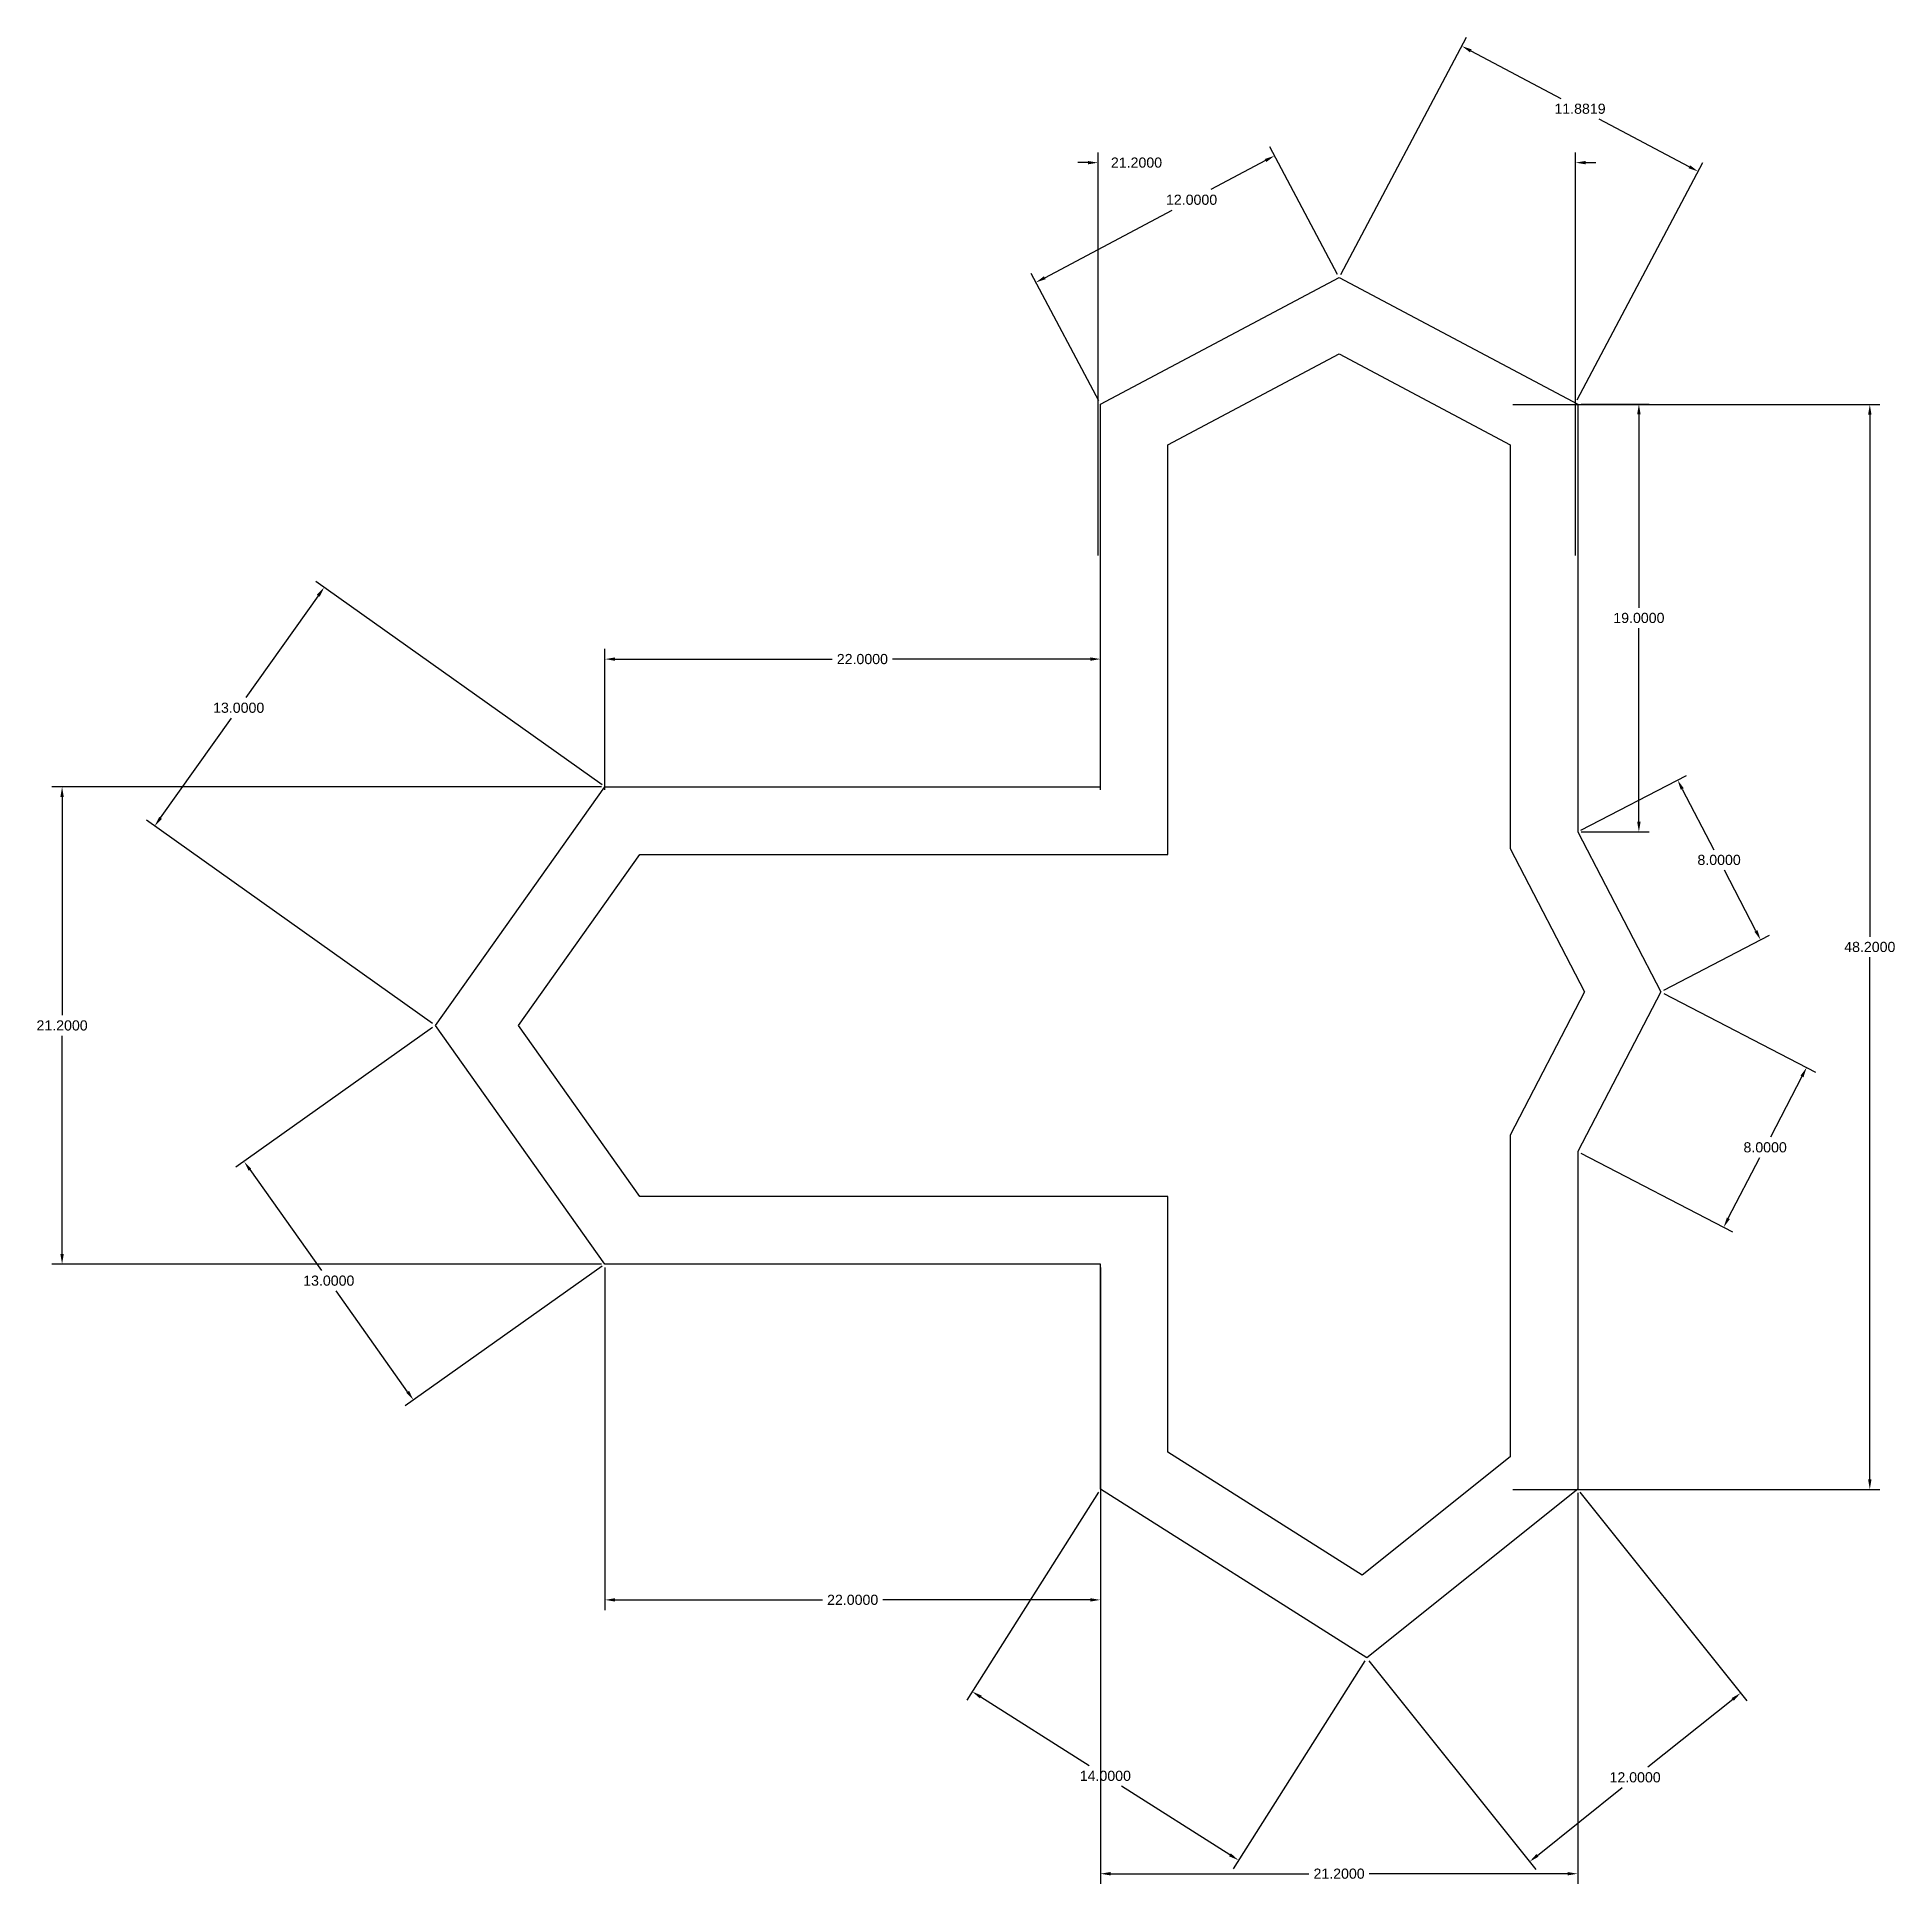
# Model space of a CAD drawing. Header units: inches. Extents: x 61 to 320, y 31 to 283.
# Drawn here: x 138.1 to 220.6, y 110.4 to 192.4 of the extents above; entities that cross this region are included whole.
import ezdxf

# ---------------------------------------------------------------- set-up
doc = ezdxf.new("R2010")
doc.units = ezdxf.units.IN
doc.header["$MEASUREMENT"] = 0
doc.layers.get('Defpoints').update_dxf_attribs({"color": 40})
doc.styles.get("Standard").update_dxf_attribs({"font": 'arial.ttf'})
doc.dimstyles.get("Standard").update_dxf_attribs({"dimscale": 2.5, "dimtxt": 0.18, "dimasz": 0.18, "dimexe": 0.18, "dimexo": 0.0625, "dimgap": 0.09, "dimtad": 0, "dimtih": 1, "dimtoh": 1, "dimdec": 4, "dimzin": 0, "dimdsep": 46, "dimtxsty": 'Standard', "dimcen": 0.09, "dimadec": 0, "dimazin": 0, "dimtfac": 1, "dimtdec": 4, "dimtofl": 0, "dimtmove": 0, "dimatfit": 3, "dimfxl": 1, "dimtolj": 1, "dimtzin": 0, "dimarcsym": 0})

msp = doc.modelspace()

# ---------------------------------------------------------------- blocks, each defined once
blk = doc.blocks.new('*D1')
at = {"color": 0, "lineweight": -2, "transparency": 16777216}
for p, q in [((163.186, 159.122), (138.785, 159.122)), ((139.235, 158.672), (139.235, 148.977)), ((139.235, 138.372), (139.235, 148.067)), ((163.186, 137.922), (138.785, 137.922))]:
    blk.add_line(p, q, dxfattribs=at)
at = {"color": 0, "transparency": 16777216}
for points in [[(139.16, 158.672), (139.31, 158.672), (139.235, 159.122)], [(139.16, 138.372), (139.31, 138.372), (139.235, 137.922)]]:
    blk.add_solid(points, dxfattribs=at)
at = {"layer": 'Defpoints', "color": 0, "transparency": 16777216}
for p in [(163.343, 159.122), (139.235, 137.922), (163.343, 137.922)]:
    blk.add_point(p, dxfattribs=at)
at = {"color": 0, "transparency": 16777216, "insert": (139.235, 148.522), "char_height": 0.45, "attachment_point": 5}
blk.add_mtext('\\A1;21.2000', dxfattribs=at)
blk = doc.blocks.new('*D2')
at = {"color": 0, "lineweight": -2, "transparency": 16777216}
for p, q in [((185.343, 127.766), (185.343, 110.397)), ((206.543, 127.766), (206.543, 110.397)), ((185.793, 110.847), (194.606, 110.847)), ((206.093, 110.847), (197.28, 110.847))]:
    blk.add_line(p, q, dxfattribs=at)
at = {"color": 0, "transparency": 16777216}
for points in [[(185.793, 110.922), (185.793, 110.772), (185.343, 110.847)], [(206.093, 110.922), (206.093, 110.772), (206.543, 110.847)]]:
    blk.add_solid(points, dxfattribs=at)
at = {"layer": 'Defpoints', "color": 0, "transparency": 16777216}
for p in [(185.343, 127.922), (206.543, 127.922), (206.543, 110.847)]:
    blk.add_point(p, dxfattribs=at)
at = {"color": 0, "transparency": 16777216, "insert": (195.943, 110.847), "char_height": 0.45, "attachment_point": 5}
blk.add_mtext('\\A1;21.2000', dxfattribs=at)
blk = doc.blocks.new('*D3')
at = {"color": 0, "lineweight": -2, "transparency": 16777216}
for p, q in [((185.238, 169.4), (185.238, 187.296)), ((206.438, 169.4), (206.438, 187.296)), ((184.788, 186.846), (184.338, 186.846)), ((206.888, 186.846), (207.338, 186.846))]:
    blk.add_line(p, q, dxfattribs=at)
at = {"color": 0, "transparency": 16777216}
for points in [[(184.788, 186.921), (184.788, 186.771), (185.238, 186.846)], [(206.888, 186.921), (206.888, 186.771), (206.438, 186.846)]]:
    blk.add_solid(points, dxfattribs=at)
at = {"layer": 'Defpoints', "color": 0, "transparency": 16777216}
for p in [(185.238, 186.846), (185.238, 169.243), (206.438, 169.243)]:
    blk.add_point(p, dxfattribs=at)
at = {"color": 0, "transparency": 16777216, "insert": (186.947, 186.846), "char_height": 0.45, "attachment_point": 5}
blk.add_mtext('\\A1;21.2000', dxfattribs=at)
blk = doc.blocks.new('*D4')
at = {"color": 0, "lineweight": -2, "transparency": 16777216}
for p, q in [((163.343, 137.766), (163.343, 122.56)), ((185.343, 137.766), (185.343, 122.56)), ((163.793, 123.01), (173.006, 123.01)), ((184.893, 123.01), (175.68, 123.01))]:
    blk.add_line(p, q, dxfattribs=at)
at = {"color": 0, "transparency": 16777216}
for points in [[(163.793, 123.085), (163.793, 122.935), (163.343, 123.01)], [(184.893, 123.085), (184.893, 122.935), (185.343, 123.01)]]:
    blk.add_solid(points, dxfattribs=at)
at = {"layer": 'Defpoints', "color": 0, "transparency": 16777216}
for p in [(163.343, 137.922), (185.343, 137.922), (163.343, 123.01)]:
    blk.add_point(p, dxfattribs=at)
at = {"color": 0, "transparency": 16777216, "insert": (174.343, 123.01), "char_height": 0.45, "attachment_point": 5}
blk.add_mtext('\\A1;22.0000', dxfattribs=at)
blk = doc.blocks.new('*D5')
at = {"color": 0, "lineweight": -2, "transparency": 16777216}
for p, q in [((163.343, 158.993), (163.343, 165.246)), ((185.343, 158.993), (185.343, 165.246)), ((163.793, 164.796), (173.437, 164.796)), ((184.893, 164.796), (176.111, 164.796))]:
    blk.add_line(p, q, dxfattribs=at)
at = {"color": 0, "transparency": 16777216}
for points in [[(163.793, 164.871), (163.793, 164.721), (163.343, 164.796)], [(184.893, 164.871), (184.893, 164.721), (185.343, 164.796)]]:
    blk.add_solid(points, dxfattribs=at)
at = {"layer": 'Defpoints', "color": 0, "transparency": 16777216}
for p in [(163.343, 164.796), (163.343, 158.837), (185.343, 158.837)]:
    blk.add_point(p, dxfattribs=at)
at = {"color": 0, "transparency": 16777216, "insert": (174.774, 164.796), "char_height": 0.45, "attachment_point": 5}
blk.add_mtext('\\A1;22.0000', dxfattribs=at)
blk = doc.blocks.new('*D6')
at = {"color": 0, "lineweight": -2, "transparency": 16777216}
for p, q in [((150.611, 167.609), (147.4, 163.087)), ((163.215, 159.212), (150.505, 168.237)), ((143.606, 157.743), (146.754, 162.177)), ((155.689, 148.612), (142.979, 157.637))]:
    blk.add_line(p, q, dxfattribs=at)
at = {"color": 0, "transparency": 16777216}
for points in [[(150.55, 167.653), (150.672, 167.566), (150.872, 167.976)], [(143.545, 157.787), (143.667, 157.7), (143.346, 157.376)]]:
    blk.add_solid(points, dxfattribs=at)
at = {"layer": 'Defpoints', "color": 0, "transparency": 16777216}
for p in [(163.343, 159.122), (143.346, 157.376), (155.817, 148.522)]:
    blk.add_point(p, dxfattribs=at)
at = {"color": 0, "transparency": 16777216, "insert": (147.077, 162.632), "char_height": 0.45, "attachment_point": 5}
blk.add_mtext('\\A1;13.0000', dxfattribs=at)
blk = doc.blocks.new('*D7')
at = {"color": 0, "lineweight": -2, "transparency": 16777216}
for p, q in [((185.259, 127.79), (179.41, 118.558)), ((197.085, 120.298), (191.237, 111.065)), ((180.031, 118.697), (184.846, 115.647)), ((191.097, 111.686), (186.282, 114.737))]:
    blk.add_line(p, q, dxfattribs=at)
at = {"color": 0, "transparency": 16777216}
for points in [[(180.071, 118.76), (179.991, 118.634), (179.651, 118.938)], [(191.137, 111.75), (191.057, 111.623), (191.477, 111.446)]]:
    blk.add_solid(points, dxfattribs=at)
at = {"layer": 'Defpoints', "color": 0, "transparency": 16777216}
for p in [(185.343, 127.922), (197.169, 120.43), (191.477, 111.446)]:
    blk.add_point(p, dxfattribs=at)
at = {"color": 0, "transparency": 16777216, "insert": (185.564, 115.192), "char_height": 0.45, "attachment_point": 5}
blk.add_mtext('\\A1;14.0000', dxfattribs=at)
blk = doc.blocks.new('*D8')
at = {"color": 0, "lineweight": -2, "transparency": 16777216}
for p, q in [((206.64, 127.8), (214.057, 118.521)), ((197.267, 120.307), (204.683, 111.029)), ((213.425, 118.591), (209.658, 115.581)), ((204.754, 111.661), (208.52, 114.671))]:
    blk.add_line(p, q, dxfattribs=at)
at = {"color": 0, "transparency": 16777216}
for points in [[(213.378, 118.65), (213.471, 118.533), (213.776, 118.872)], [(204.707, 111.72), (204.801, 111.602), (204.402, 111.38)]]:
    blk.add_solid(points, dxfattribs=at)
at = {"layer": 'Defpoints', "color": 0, "transparency": 16777216}
for p in [(206.543, 127.922), (197.169, 120.43), (213.776, 118.872)]:
    blk.add_point(p, dxfattribs=at)
at = {"color": 0, "transparency": 16777216, "insert": (209.089, 115.126), "char_height": 0.45, "attachment_point": 5}
blk.add_mtext('\\A1;12.0000', dxfattribs=at)
blk = doc.blocks.new('*D9')
at = {"color": 0, "lineweight": -2, "transparency": 16777216}
for p, q in [((206.681, 157.194), (211.375, 159.631)), ((211.183, 159.024), (212.583, 156.328)), ((214.455, 152.723), (213.055, 155.419)), ((210.368, 150.094), (215.062, 152.531))]:
    blk.add_line(p, q, dxfattribs=at)
at = {"color": 0, "transparency": 16777216}
for points in [[(211.25, 159.059), (211.117, 158.99), (210.976, 159.424)], [(214.521, 152.758), (214.388, 152.689), (214.662, 152.324)]]:
    blk.add_solid(points, dxfattribs=at)
at = {"layer": 'Defpoints', "color": 0, "transparency": 16777216}
for p in [(210.976, 159.424), (206.543, 157.122), (210.229, 150.022)]:
    blk.add_point(p, dxfattribs=at)
at = {"color": 0, "transparency": 16777216, "insert": (212.819, 155.874), "char_height": 0.45, "attachment_point": 5}
blk.add_mtext('\\A1;8.0000', dxfattribs=at)
blk = doc.blocks.new('*D10')
at = {"color": 0, "lineweight": -2, "transparency": 16777216}
for p, q in [((210.368, 149.95), (217.107, 146.451)), ((216.5, 146.259), (215.101, 143.563)), ((206.681, 142.85), (213.421, 139.351)), ((213.229, 139.958), (214.628, 142.653))]:
    blk.add_line(p, q, dxfattribs=at)
at = {"color": 0, "transparency": 16777216}
for points in [[(216.434, 146.293), (216.567, 146.224), (216.708, 146.658)], [(213.162, 139.992), (213.295, 139.923), (213.021, 139.558)]]:
    blk.add_solid(points, dxfattribs=at)
at = {"layer": 'Defpoints', "color": 0, "transparency": 16777216}
for p in [(210.229, 150.022), (206.543, 142.922), (213.021, 139.558)]:
    blk.add_point(p, dxfattribs=at)
at = {"color": 0, "transparency": 16777216, "insert": (214.864, 143.108), "char_height": 0.45, "attachment_point": 5}
blk.add_mtext('\\A1;8.0000', dxfattribs=at)
blk = doc.blocks.new('*D11')
at = {"color": 0, "lineweight": -2, "transparency": 16777216}
for p, q in [((195.869, 181.885), (192.864, 187.548)), ((192.678, 186.939), (190.25, 185.651)), ((182.873, 181.736), (188.536, 184.741)), ((185.269, 176.26), (182.264, 181.923))]:
    blk.add_line(p, q, dxfattribs=at)
at = {"color": 0, "transparency": 16777216}
for points in [[(192.643, 187.005), (192.713, 186.873), (193.075, 187.15)], [(182.838, 181.802), (182.908, 181.67), (182.475, 181.525)]]:
    blk.add_solid(points, dxfattribs=at)
at = {"layer": 'Defpoints', "color": 0, "transparency": 16777216}
for p in [(182.475, 181.525), (195.943, 181.747), (185.343, 176.122)]:
    blk.add_point(p, dxfattribs=at)
at = {"color": 0, "transparency": 16777216, "insert": (189.393, 185.196), "char_height": 0.45, "attachment_point": 5}
blk.add_mtext('\\A1;12.0000', dxfattribs=at)
blk = doc.blocks.new('*D12')
at = {"color": 0, "lineweight": -2, "transparency": 16777216}
for p, q in [((196.016, 181.885), (201.606, 192.42)), ((201.793, 191.812), (205.786, 189.693)), ((211.494, 186.664), (207.5, 188.783)), ((206.512, 176.315), (212.102, 186.851))]:
    blk.add_line(p, q, dxfattribs=at)
at = {"color": 0, "transparency": 16777216}
for points in [[(201.828, 191.878), (201.758, 191.745), (201.396, 192.023)], [(211.529, 186.73), (211.459, 186.598), (211.891, 186.453)]]:
    blk.add_solid(points, dxfattribs=at)
at = {"layer": 'Defpoints', "color": 0, "transparency": 16777216}
for p in [(211.891, 186.453), (195.943, 181.747), (206.438, 176.177)]:
    blk.add_point(p, dxfattribs=at)
at = {"color": 0, "transparency": 16777216, "insert": (206.643, 189.238), "char_height": 0.45, "attachment_point": 5}
blk.add_mtext('\\A1;11.8819', dxfattribs=at)
blk = doc.blocks.new('*D13')
at = {"color": 0, "lineweight": -2, "transparency": 16777216}
for p, q in [((155.689, 148.431), (146.948, 142.225)), ((147.576, 142.119), (150.755, 137.641)), ((163.215, 137.831), (154.474, 131.625)), ((154.581, 132.253), (151.401, 136.731))]:
    blk.add_line(p, q, dxfattribs=at)
at = {"color": 0, "transparency": 16777216}
for points in [[(147.637, 142.162), (147.515, 142.076), (147.315, 142.486)], [(154.642, 132.296), (154.52, 132.209), (154.841, 131.886)]]:
    blk.add_solid(points, dxfattribs=at)
at = {"layer": 'Defpoints', "color": 0, "transparency": 16777216}
for p in [(155.817, 148.522), (163.343, 137.922), (154.841, 131.886)]:
    blk.add_point(p, dxfattribs=at)
at = {"color": 0, "transparency": 16777216, "insert": (151.078, 137.186), "char_height": 0.45, "attachment_point": 5}
blk.add_mtext('\\A1;13.0000', dxfattribs=at)
blk = doc.blocks.new('*D14')
at = {"color": 0, "lineweight": -2, "transparency": 16777216}
for p, q in [((206.699, 176.122), (209.707, 176.122)), ((209.257, 175.672), (209.257, 167.077)), ((209.257, 157.572), (209.257, 166.167)), ((206.699, 157.122), (209.707, 157.122))]:
    blk.add_line(p, q, dxfattribs=at)
at = {"color": 0, "transparency": 16777216}
for points in [[(209.182, 175.672), (209.332, 175.672), (209.257, 176.122)], [(209.182, 157.572), (209.332, 157.572), (209.257, 157.122)]]:
    blk.add_solid(points, dxfattribs=at)
at = {"layer": 'Defpoints', "color": 0, "transparency": 16777216}
for p in [(206.543, 176.122), (206.543, 157.122), (209.257, 157.122)]:
    blk.add_point(p, dxfattribs=at)
at = {"color": 0, "transparency": 16777216, "insert": (209.257, 166.622), "char_height": 0.45, "attachment_point": 5}
blk.add_mtext('\\A1;19.0000', dxfattribs=at)
blk = doc.blocks.new('*D15')
at = {"color": 0, "lineweight": -2, "transparency": 16777216}
for p, q in [((203.652, 176.108), (219.962, 176.108)), ((219.512, 175.658), (219.512, 152.463)), ((219.512, 128.358), (219.512, 151.553)), ((203.652, 127.908), (219.962, 127.908))]:
    blk.add_line(p, q, dxfattribs=at)
at = {"color": 0, "transparency": 16777216}
for points in [[(219.437, 175.658), (219.587, 175.658), (219.512, 176.108)], [(219.437, 128.358), (219.587, 128.358), (219.512, 127.908)]]:
    blk.add_solid(points, dxfattribs=at)
at = {"layer": 'Defpoints', "color": 0, "transparency": 16777216}
for p in [(203.495, 176.108), (203.495, 127.908), (219.512, 127.908)]:
    blk.add_point(p, dxfattribs=at)
at = {"color": 0, "transparency": 16777216, "insert": (219.512, 152.008), "char_height": 0.45, "attachment_point": 5}
blk.add_mtext('\\A1;48.2000', dxfattribs=at)

# ---------------------------------------------------------------- dimensions: what is measured, and where the dimension line sits
for p1, p2, distance, picture, middle in [((195.94265, 181.74688), (206.43829, 176.17732), 11.63297, '*D12', (206.64337, 189.2379)), ((210.22911, 150.02194), (206.54265, 157.12194), -4.99509, '*D9', (212.81903, 155.87372)), ((210.22911, 150.02194), (206.54265, 142.92194), 7.29976, '*D10', (214.86442, 143.10815)), ((155.81669, 148.52194), (163.34265, 137.92194), -10.42623, '*D13', (151.07829, 137.18599)), ((185.34265, 127.92194), (197.16906, 120.42955), -10.63514, '*D7', (185.56424, 115.19177)), ((197.16906, 120.42955), (206.54265, 127.92194), -11.58514, '*D8', (209.08922, 115.12622))]:
    dim = msp.add_aligned_dim(p1=p1, p2=p2, distance=distance, dimstyle='Standard')
    dim.commit()
    dim.dimension.update_dxf_attribs({"geometry": picture, "text_midpoint": middle})
for base, p1, p2, angle, picture, middle, dimtype in [((182.47536, 181.52524), (195.94265, 181.74688), (185.34265, 176.12194), 207.9528866, '*D11', (189.39307, 185.19615), 161), ((219.5122, 127.90823), (203.49525, 176.10823), (203.49525, 127.90823), 90, '*D15', (219.5122, 152.00823), 160), ((143.34567, 157.37631), (163.34265, 159.12194), (155.81669, 148.52194), 234.6254096, '*D6', (147.07742, 162.63233), 161), ((139.23487, 137.92194), (163.34265, 159.12194), (163.34265, 137.92194), 90, '*D1', (139.23487, 148.52194), 160)]:
    dim = msp.add_linear_dim(base=base, p1=p1, p2=p2, angle=angle, dimstyle='Standard')
    dim.commit()
    dim.dimension.update_dxf_attribs({"geometry": picture, "text_midpoint": middle, "dimtype": dimtype})
for base, p1, p2, picture, middle in [((185.23829, 186.84559), (206.43829, 169.24342), (185.23829, 169.24342), '*D3', (186.94725, 186.84559)), ((163.34265, 164.79555), (185.34265, 158.83691), (163.34265, 158.83691), '*D5', (174.77379, 164.79555))]:
    dim = msp.add_linear_dim(base=base, p1=p1, p2=p2, dimstyle='Standard')
    dim.commit()
    dim.dimension.update_dxf_attribs({"geometry": picture, "text_midpoint": middle, "dimtype": 160})
dim = msp.add_linear_dim(base=(209.25729, 157.12194), p1=(206.54265, 176.12194), p2=(206.54265, 157.12194), angle=90, dimstyle='Standard')
dim.commit()
dim.dimension.update_dxf_attribs({"geometry": '*D14', "text_midpoint": (209.25729, 166.62194)})
for base, p1, p2, picture, middle in [((163.34265, 123.01017), (185.34265, 137.92194), (163.34265, 137.92194), '*D4', (174.34265, 123.01017)), ((206.54265, 110.84699), (185.34265, 127.92194), (206.54265, 127.92194), '*D2', (195.94265, 110.84699))]:
    dim = msp.add_linear_dim(base=base, p1=p1, p2=p2, dimstyle='Standard')
    dim.commit()
    dim.dimension.update_dxf_attribs({"geometry": picture, "text_midpoint": middle})

# ---------------------------------------------------------------- linework, layer by layer
for points in [[(163.34265, 137.92194), (155.81669, 148.52194), (163.34265, 159.12194), (185.34265, 159.12194), (185.34265, 176.12194), (195.94265, 181.74688), (206.54265, 176.12194), (206.54265, 157.12194), (210.22911, 150.02194), (206.54265, 142.92194), (206.54265, 135.12194), (206.54265, 127.92194), (197.16906, 120.42955), (185.34265, 127.92194), (185.34265, 137.92194)], [(164.89191, 140.92194), (159.49594, 148.52194), (164.89191, 156.12194), (188.34265, 156.12194), (188.34265, 174.31768), (195.94265, 178.35066), (203.54265, 174.31768), (203.54265, 156.38953), (206.84883, 150.02194), (203.54265, 143.65435), (203.54265, 135.12194), (203.54265, 129.36459), (196.96722, 124.1088), (188.34265, 129.57272), (188.34265, 140.92194)]]:
    msp.add_lwpolyline(points, close=True)

msp.set_redraw_order([(e.dxf.handle, doc.entitydb.next_handle()) for e in msp.query("TEXT MTEXT ATTDEF DIMENSION ARC_DIMENSION")])  # texts and dimensions are drawn at this point

doc.saveas('drawing.dxf')
